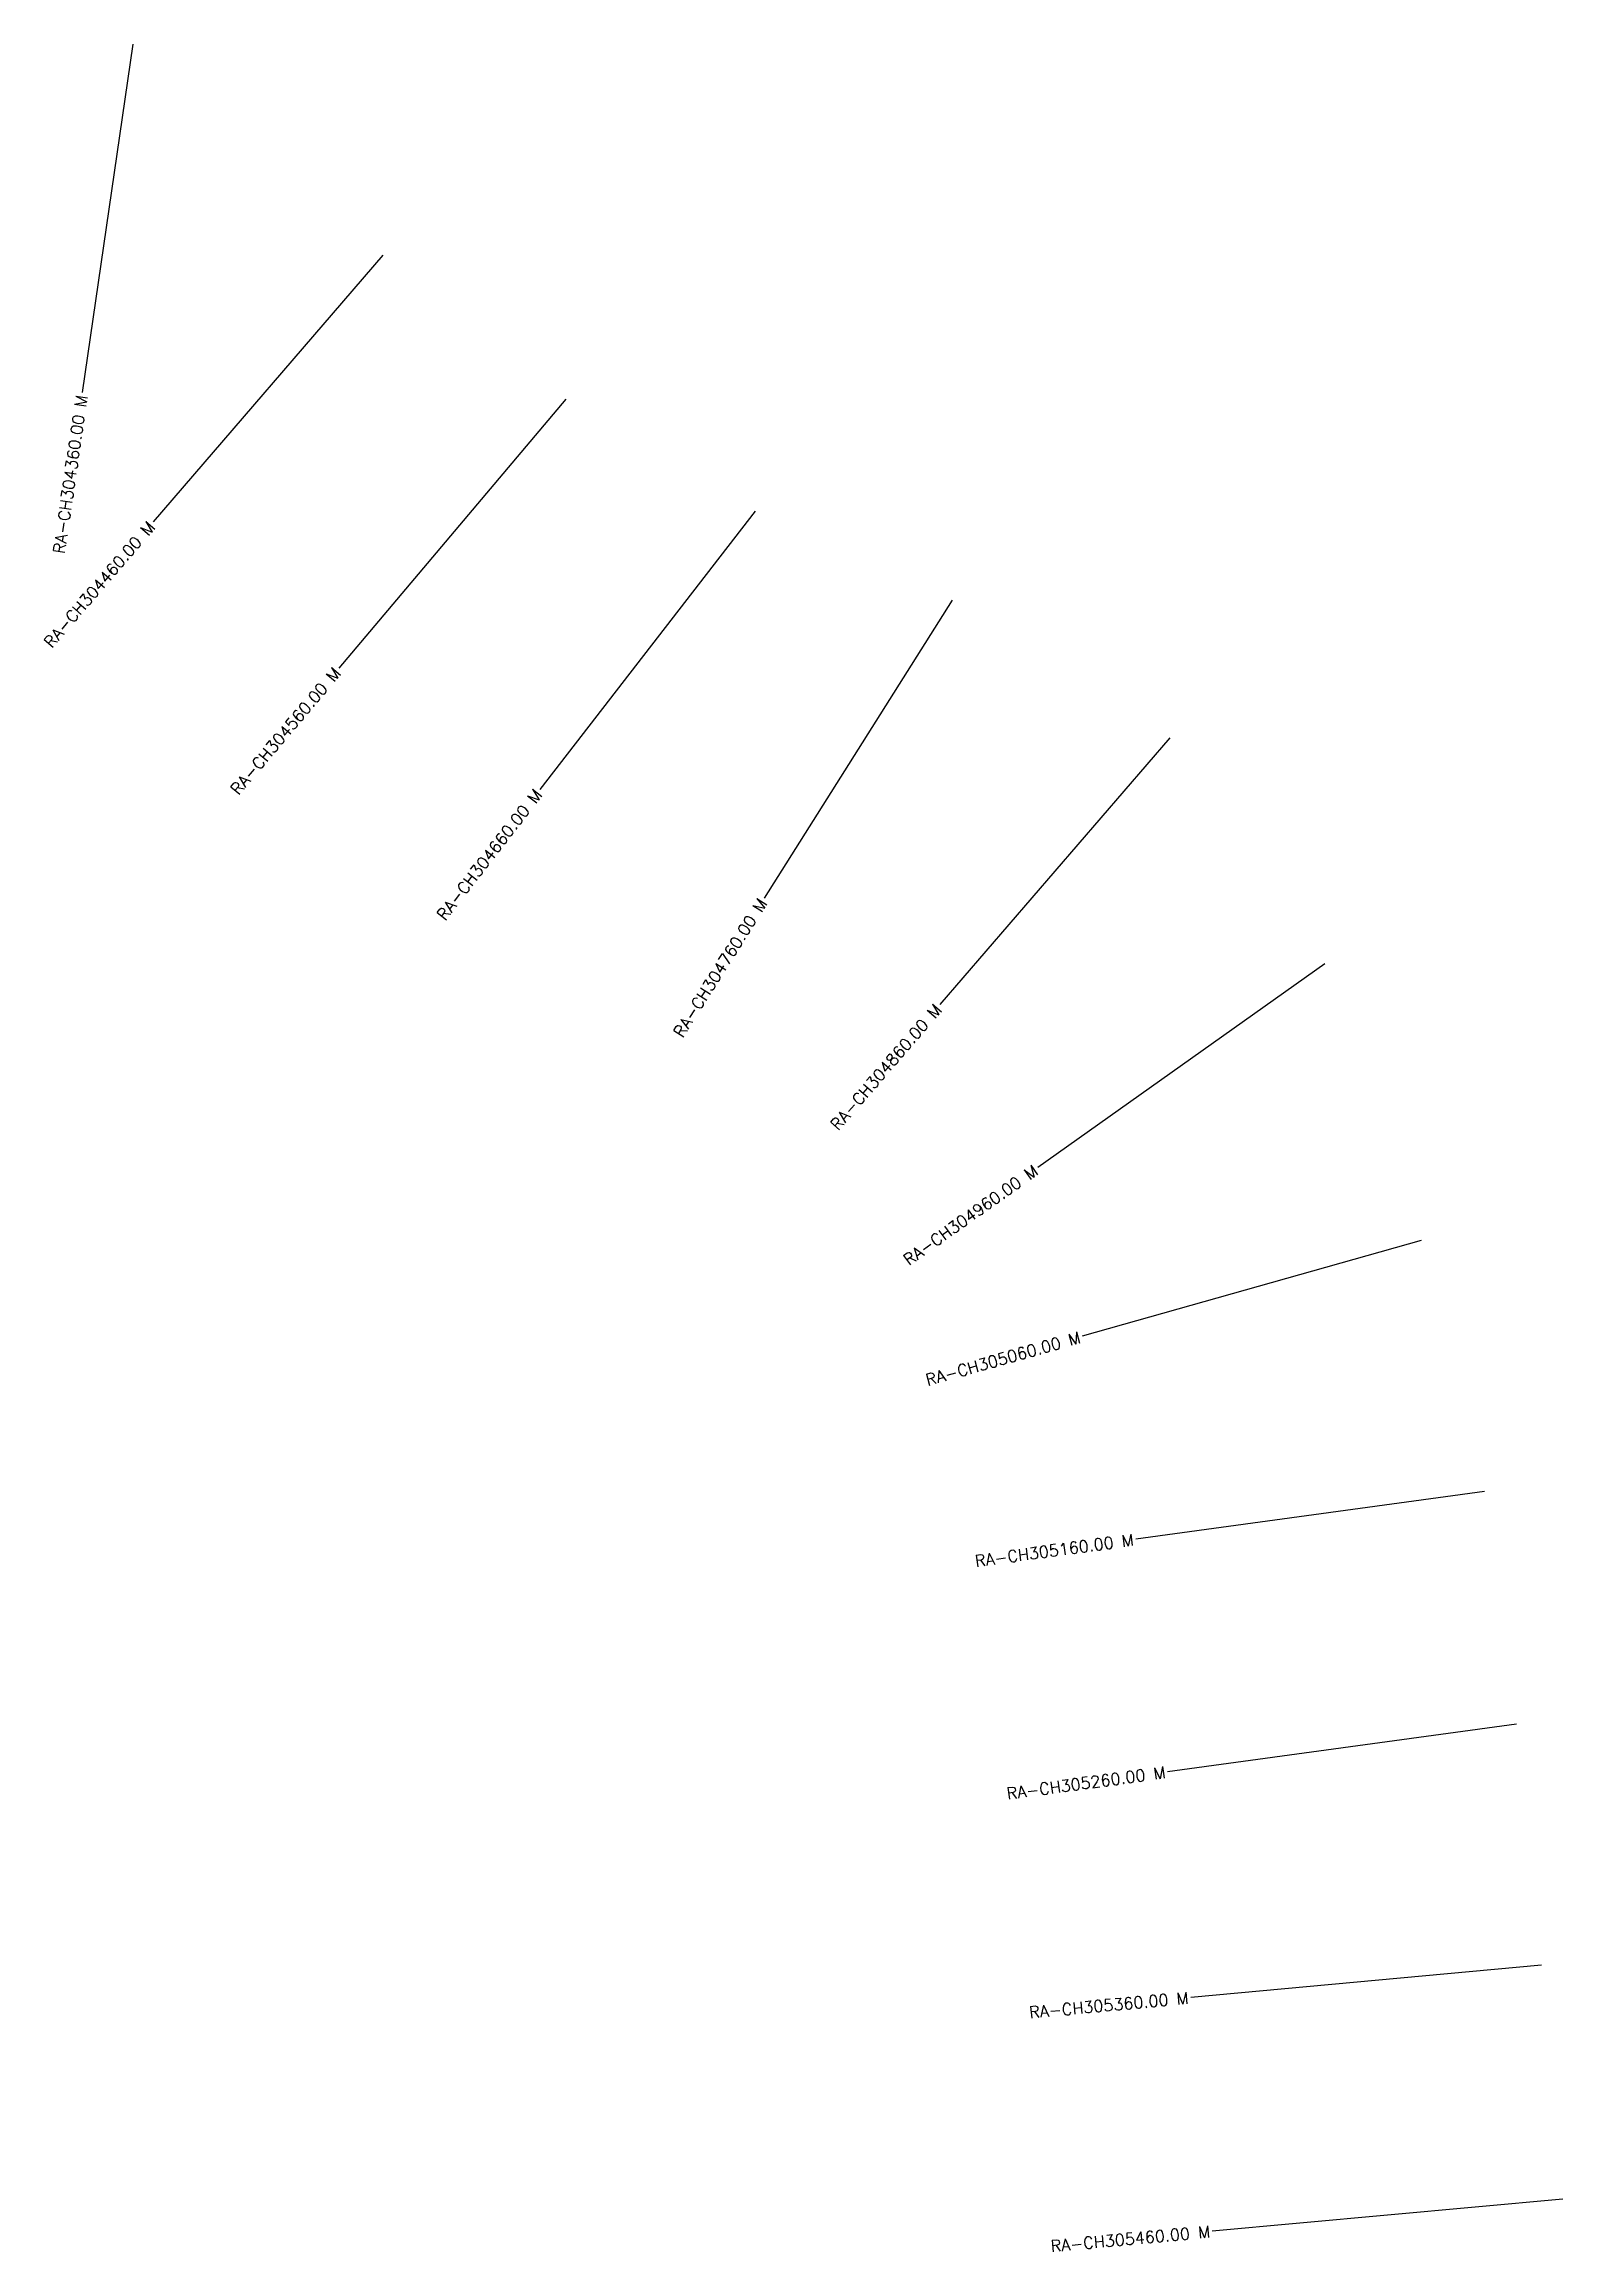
# Model space of a CAD drawing. Header units: metres. Extents: x 284374 to 293387, y 2012948 to 2017487.
# Drawn here: x 285658 to 286305, y 2012948 to 2013888 of the extents above; entities that cross this region are included whole.
import ezdxf
from ezdxf.enums import TextEntityAlignment as Align

# ---------------------------------------------------------------- set-up
doc = ezdxf.new("R2010")
doc.units = ezdxf.units.M
doc.layers.add('CS', color=134, linetype='Continuous')
doc.layers.add('CSMark', color=6, linetype='Continuous')
doc.styles.get("Standard").update_dxf_attribs({"font": 'simplex.shx'})

msp = doc.modelspace()

# ---------------------------------------------------------------- texts
at = {"layer": 'CSMark'}
for s, rotation, p in [('RA-CH304360.00 M', 81.75135, (285674.17, 2013738.99)), ('RA-CH304460.00 M', 49.29239, (285703.89, 2013684.12)), ('RA-CH304560.00 M', 49.82155, (285782.96, 2013621.86)), ('RA-CH304660.00 M', 52.26639, (285868.67, 2013570.1)), ('RA-CH304760.00 M', 57.74995, (285964.37, 2013523.8)), ('RA-CH304860.00 M', 49.21847, (286039.05, 2013478.49)), ('RA-CH304960.00 M', 35.33646, (286080.61, 2013409.26)), ('RA-CH305060.00 M', 15.75607, (286099.4, 2013337.66)), ('RA-CH305160.00 M', 7.76836, (286122.21, 2013251.33)), ('RA-CH305260.00 M', 7.76836, (286135.73, 2013152.25)), ('RA-CH305360.00 M', 5.25632, (286145.61, 2013056.11)), ('RA-CH305460.00 M', 5.25632, (286154.77, 2012956.53))]:
    msp.add_text(s, height=5, rotation=rotation, dxfattribs=at).set_placement(p, align=Align.MIDDLE_RIGHT)

# ---------------------------------------------------------------- linework, layer by layer
at = {"layer": 'CS'}
for p, q in [((285695.83, 2013888.42), (285674.31, 2013739.98)), ((285802.37, 2013798.59), (285704.54, 2013684.88)), ((285880.38, 2013737.23), (285783.6, 2013622.63)), ((285961.08, 2013689.52), (285869.28, 2013570.89)), ((286044.95, 2013651.5), (285964.91, 2013524.64)), ((286137.68, 2013592.83), (286039.7, 2013479.25)), ((286203.79, 2013496.59), (286081.42, 2013409.84)), ((286244.73, 2013378.67), (286100.36, 2013337.94)), ((286271.82, 2013271.74), (286123.2, 2013251.47)), ((286285.34, 2013172.66), (286136.72, 2013152.38)), ((286295.97, 2013069.94), (286146.6, 2013056.2)), ((286305.13, 2012970.36), (286155.76, 2012956.62))]:
    msp.add_line(p, q, dxfattribs=at)

msp.set_redraw_order([(e.dxf.handle, doc.entitydb.next_handle()) for e in msp.query("TEXT MTEXT ATTDEF DIMENSION ARC_DIMENSION")])  # texts and dimensions are drawn at this point

doc.saveas('drawing.dxf')
